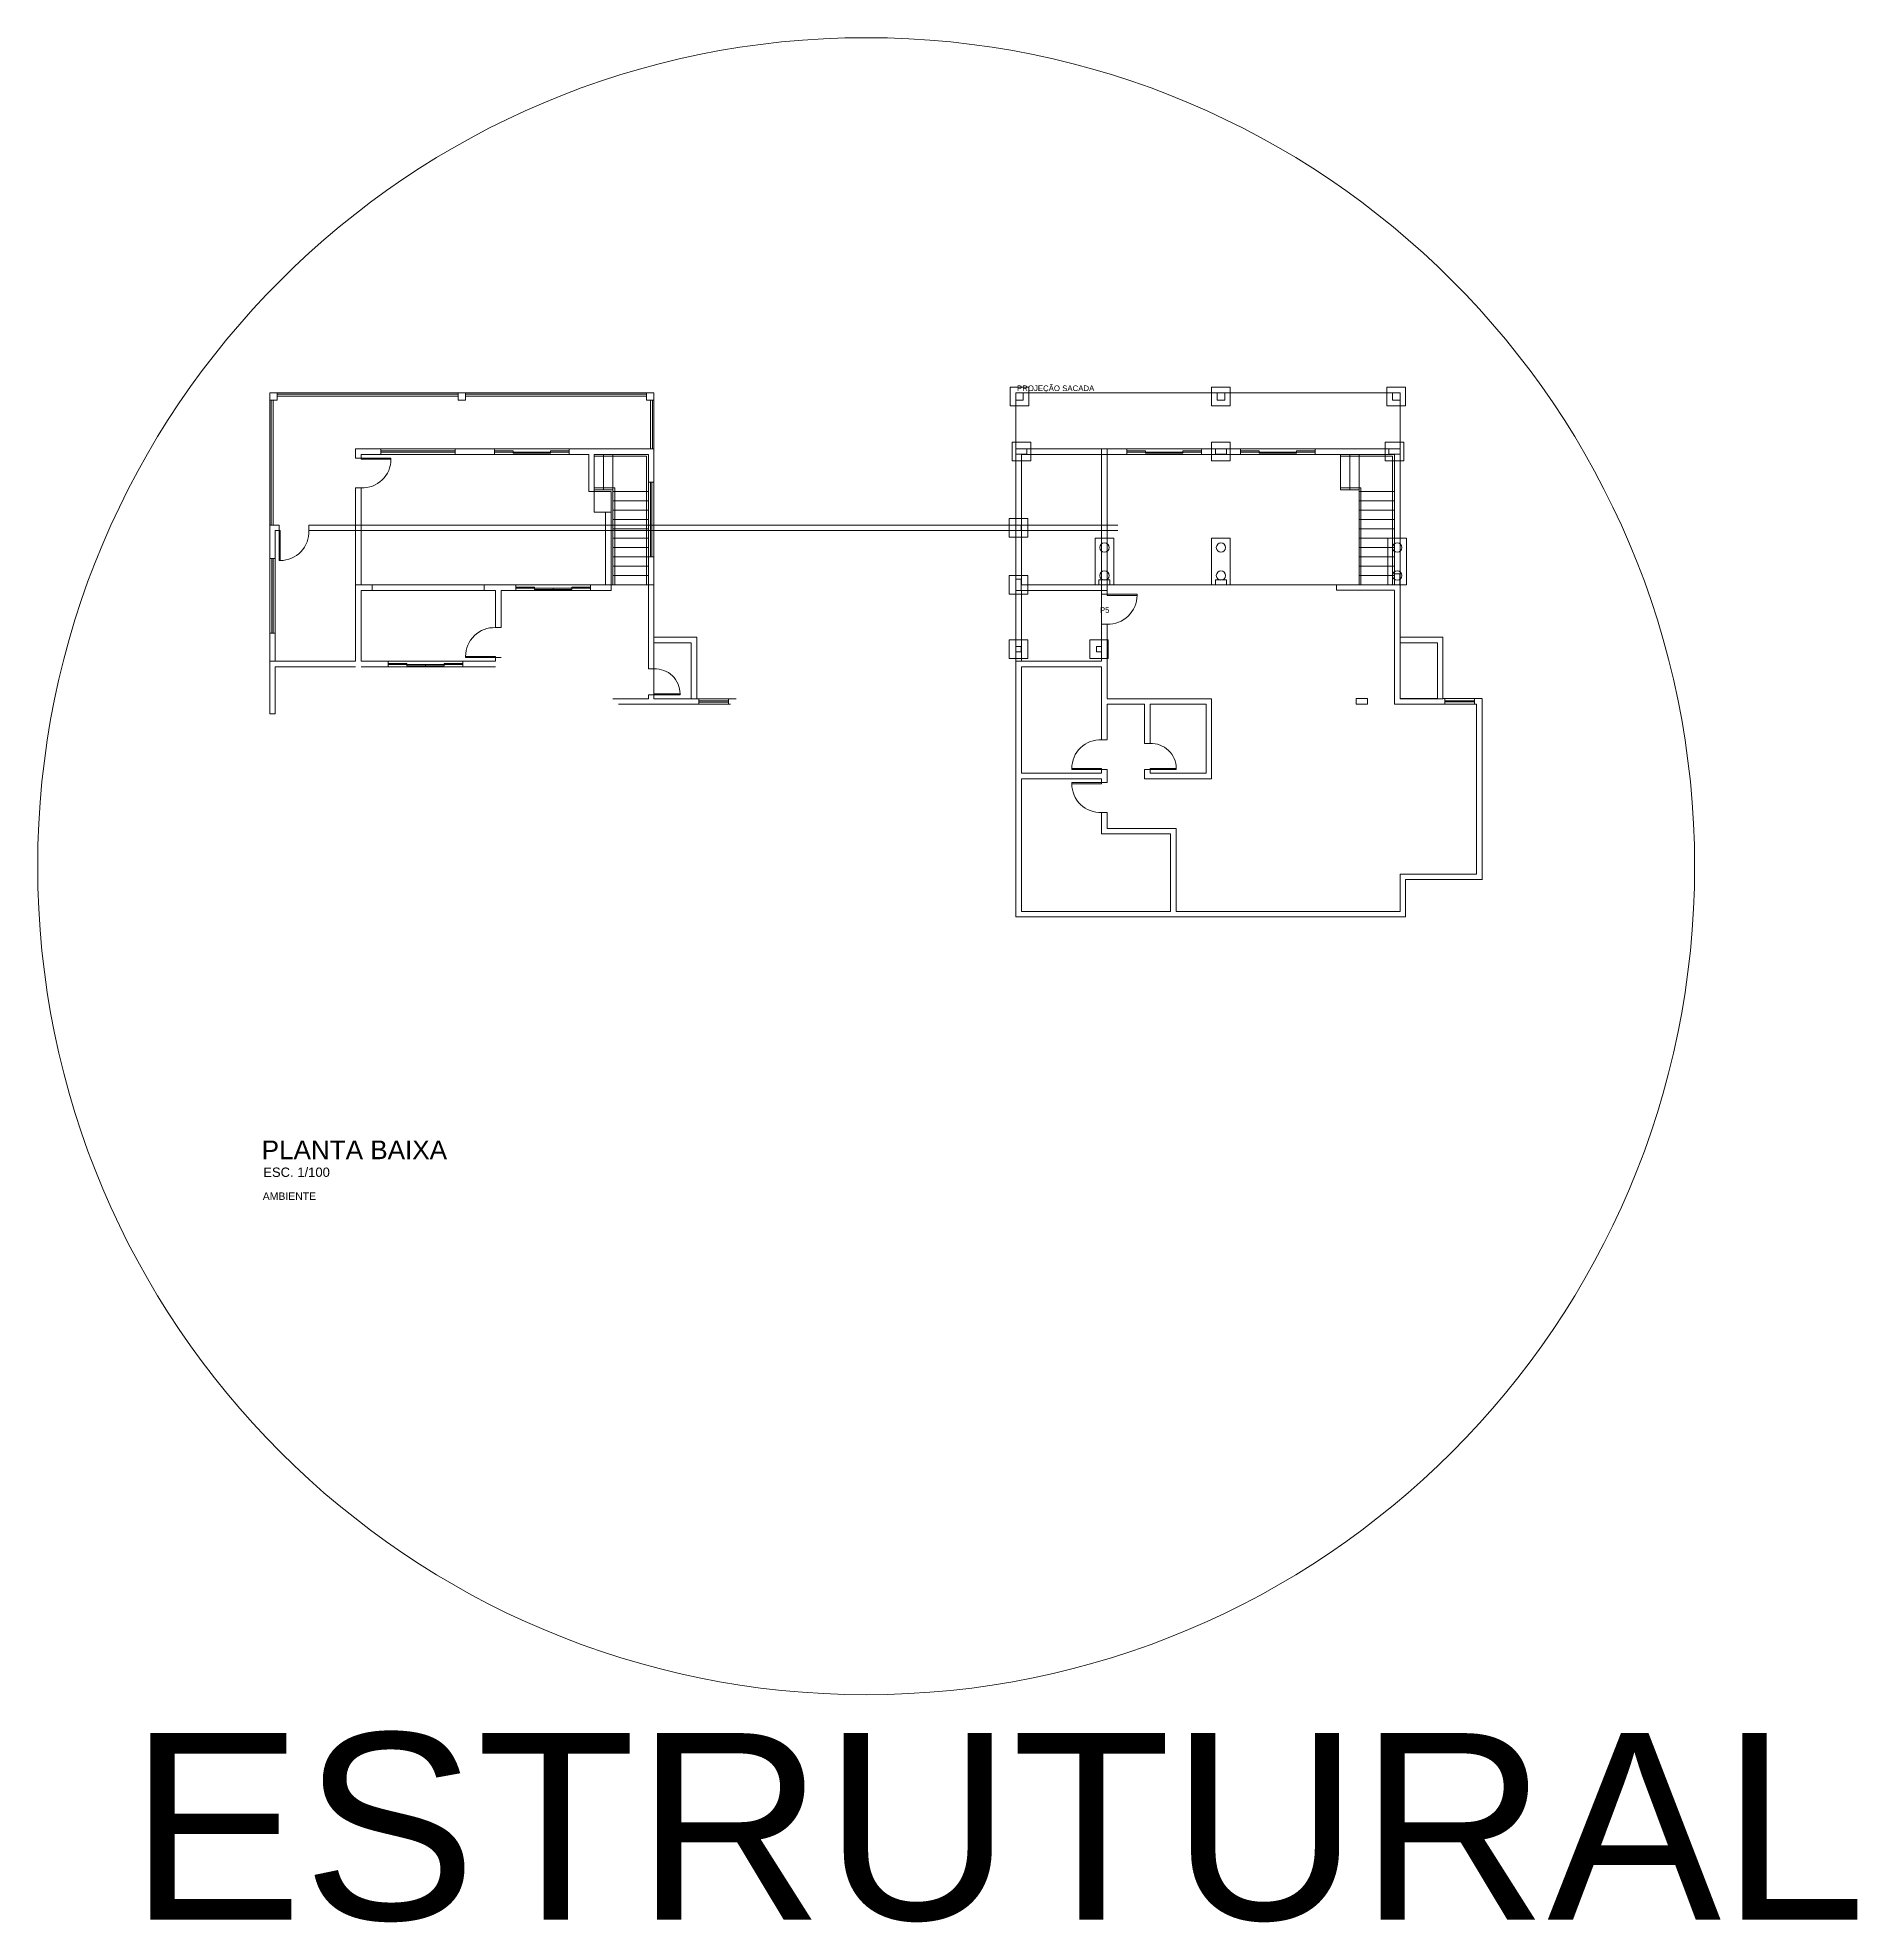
# Model space of a CAD drawing. Header units: millimetres. Extents: x 1206 to 2034, y 106 to 342.
# Drawn here: x 1914.9 to 1963.7, y 200.6 to 251.1 of the extents above; entities that cross this region are included whole.
import ezdxf

# ---------------------------------------------------------------- set-up
doc = ezdxf.new("R2010")
doc.units = ezdxf.units.MM
doc.linetypes.add('ACAD_ISO12W100', pattern=[21, 12, -3, 0, -3, 0, -3])
for name, color, linetype, lineweight in [('AR-ALVENARIA', 7, 'Continuous', 9), ('AR-CARIMBO', 7, 'Continuous', 5), ('AR-CONSTRUIR', 16, 'Continuous', 9), ('AR-DIVISÓRIA', 7, 'Continuous', 5), ('AR-ESCADA', 252, 'Continuous', 5), ('AR-ESQUADRIA', 4, 'Continuous', 5), ('AR-PENA_010', 10, 'Continuous', 9), ('AR-PILAR', 7, 'Continuous', 13), ('AR-PROJEÇÂO_PAV. SUPERIOR', 30, 'ACAD_ISO12W100', 20), ('AR-TXT', 174, 'Continuous', 0), ('AR-TXT-AMBIENTE', 174, 'Continuous', 0), ('AR-TXT-ESPECIFICAÇÕES', 174, 'Continuous', 0)]:
    doc.layers.add(name, color=color, linetype=linetype, lineweight=lineweight)
doc.styles.add('1000_TXT 1', font='arial.ttf', dxfattribs={"height": 5})
doc.styles.add('100_TXT 1', font='arial.ttf', dxfattribs={"height": 0.5})
doc.styles.add('100_TXT 2', font='arial.ttf', dxfattribs={"height": 0.25})
doc.styles.add('100_TXT 3', font='arial.ttf', dxfattribs={"height": 0.2})
doc.styles.add('75_TXT 3', font='arial.ttf', dxfattribs={"height": 0.15})
doc.styles.add('ALLEX 1_25', font='arial.ttf', dxfattribs={"height": 0.05})

msp = doc.modelspace()

# ---------------------------------------------------------------- texts
at = {"layer": 'AR-PROJEÇÂO_PAV. SUPERIOR', "color": 8, "insert": (1941.1757, 241.8072), "char_height": 0.15, "attachment_point": 1, "style": '75_TXT 3'}
msp.add_mtext_dynamic_manual_height_columns('PROJEÇÃO SACADA', width=14.364558, gutter_width=10, heights=[0], dxfattribs=at)
at = {"layer": 'AR-TXT', "insert": (1920.9286, 221.567), "char_height": 0.5, "attachment_point": 1, "style": '100_TXT 1'}
msp.add_mtext_dynamic_manual_height_columns('PLANTA BAIXA', width=14.364558, gutter_width=10, heights=[0], dxfattribs=at)
at = {"layer": 'AR-TXT', "insert": (1917.3673, 205.6821), "char_height": 5, "width": 50.80926, "attachment_point": 1, "style": '1000_TXT 1'}
msp.add_mtext('ESTRUTURAL', dxfattribs=at)
at = {"layer": 'AR-TXT-AMBIENTE', "insert": (1920.957, 220.1755), "char_height": 0.2, "attachment_point": 1, "style": '100_TXT 3'}
msp.add_mtext_dynamic_manual_height_columns('AMBIENTE', width=14.364558, gutter_width=10, heights=[0], dxfattribs=at)
at = {"layer": 'AR-TXT-ESPECIFICAÇÕES', "color": 8, "style": 'ALLEX 1_25'}
msp.add_text('P5', height=0.15, dxfattribs=at).set_placement((1943.3985, 235.7116))
at = {"layer": 'AR-TXT-ESPECIFICAÇÕES', "insert": (1920.9706, 220.8429), "char_height": 0.25, "attachment_point": 1, "style": '100_TXT 2'}
msp.add_mtext_dynamic_manual_height_columns('ESC. 1/100', width=14.364558, gutter_width=10, heights=[0], dxfattribs=at)

# ---------------------------------------------------------------- linework, layer by layer
at = {"layer": 'AR-ALVENARIA', "color": 8}
for p, q in [((1921.1439, 241.4107), (1921.1439, 241.6107)), ((1931.4439, 241.6107), (1931.2439, 241.6107)), ((1924.1189, 240.1107), (1923.4439, 240.1107)), ((1923.4439, 240.1107), (1923.4439, 239.8607)), ((1924.1189, 239.9607), (1924.1189, 240.1107)), ((1926.1189, 240.1107), (1927.1689, 240.1107)), ((1926.1189, 239.9607), (1926.1189, 240.1107)), ((1927.1689, 239.9607), (1927.1689, 240.1107)), ((1931.4439, 239.2107), (1931.4439, 240.1107)), ((1941.1439, 240.1107), (1944.1189, 240.1107)), ((1944.1189, 240.1107), (1944.1189, 239.9607)), ((1946.1189, 239.9607), (1946.1189, 240.1107)), ((1946.1189, 240.1107), (1947.1689, 240.1107)), ((1947.1689, 239.9607), (1947.1689, 240.1107)), ((1951.4439, 240.1107), (1949.1689, 240.1107)), ((1951.4439, 233.4157), (1951.4439, 240.1107)), ((1923.5939, 239.8607), (1923.4439, 239.8607)), ((1924.1189, 239.9607), (1923.5939, 239.9607)), ((1923.5939, 239.8607), (1923.5939, 239.9607)), ((1923.5939, 239.9607), (1924.1189, 239.9607)), ((1923.5939, 239.9607), (1923.5939, 239.8607)), ((1927.1689, 239.9607), (1926.1189, 239.9607)), ((1929.6939, 238.9607), (1929.6939, 239.9607)), ((1929.8439, 238.9607), (1929.8439, 239.9607)), ((1931.2939, 239.9607), (1931.2939, 239.2107)), ((1931.4439, 239.2107), (1931.4439, 239.9607)), ((1941.2939, 239.9607), (1941.2939, 236.4607)), ((1944.1189, 239.9607), (1941.2939, 239.9607)), ((1947.1689, 239.9607), (1946.1189, 239.9607)), ((1951.2939, 239.9607), (1949.1689, 239.9607)), ((1951.2939, 236.4657), (1951.2939, 239.9607)), ((1923.4439, 239.0607), (1923.4439, 234.4157)), ((1923.4439, 239.0607), (1923.5939, 239.0607)), ((1923.5939, 236.4607), (1923.5939, 239.0607)), ((1929.8439, 238.9607), (1929.6939, 238.9607)), ((1929.8439, 238.4107), (1929.8439, 238.9607)), ((1929.8439, 238.9607), (1930.2939, 238.9607)), ((1930.2939, 238.4107), (1930.2939, 238.9607)), ((1931.2939, 239.2107), (1931.4439, 239.2107)), ((1931.2939, 239.2107), (1931.2939, 237.2107)), ((1921.1439, 237.1657), (1921.1439, 238.0657)), ((1921.3939, 238.0657), (1921.1439, 238.0657)), ((1921.3939, 237.9157), (1921.3939, 238.0657)), ((1923.4439, 238.0657), (1922.1939, 238.0657)), ((1922.1939, 238.0657), (1922.1939, 237.9157)), ((1930.2939, 238.4107), (1929.8439, 238.4107)), ((1930.1439, 238.4107), (1930.1439, 236.4607)), ((1930.1439, 236.4607), (1930.1439, 238.4107)), ((1930.2939, 238.4107), (1930.2939, 236.3107)), ((1921.2939, 237.9157), (1921.2939, 237.1657)), ((1921.3939, 237.9157), (1921.2939, 237.9157)), ((1923.4439, 237.9157), (1922.1939, 237.9157)), ((1921.2939, 237.1657), (1921.1439, 237.1657)), ((1931.4439, 237.2107), (1931.2939, 237.2107)), ((1931.2939, 237.2107), (1931.2939, 236.4607)), ((1931.4439, 235.0607), (1931.4439, 237.2107)), ((1931.4439, 236.4607), (1931.4439, 237.2107)), ((1923.8939, 236.4607), (1923.5939, 236.4607)), ((1923.8939, 236.4607), (1923.8939, 236.3107)), ((1927.7439, 236.4607), (1926.8939, 236.4607)), ((1926.8939, 236.3107), (1926.8939, 236.4607)), ((1927.7439, 236.4607), (1927.7439, 236.3107)), ((1929.7439, 236.4607), (1929.7439, 236.3107)), ((1929.7439, 236.4607), (1930.1439, 236.4607)), ((1931.2939, 234.2081), (1931.2939, 236.4607)), ((1943.5939, 236.4607), (1941.2939, 236.4607)), ((1943.5939, 236.3107), (1943.5939, 236.4607)), ((1951.4439, 236.4607), (1949.7439, 236.4607)), ((1949.7439, 236.4607), (1949.7439, 236.3157)), ((1951.4439, 233.4157), (1951.4439, 236.4607)), ((1923.8939, 236.3107), (1923.5939, 236.3107)), ((1923.5939, 234.4157), (1923.5939, 236.3107)), ((1927.1939, 236.3107), (1926.8939, 236.3107)), ((1927.1939, 235.3157), (1927.1939, 236.3107)), ((1927.3439, 235.3157), (1927.3439, 236.3107)), ((1927.7439, 236.3107), (1927.3439, 236.3107)), ((1930.2939, 236.3107), (1929.7439, 236.3107)), ((1941.2939, 236.3107), (1941.2939, 234.4207)), ((1943.5939, 236.3107), (1941.2939, 236.3107)), ((1943.4439, 236.2107), (1943.4439, 236.3107)), ((1943.5939, 236.2107), (1943.4439, 236.2107)), ((1943.5939, 236.3107), (1943.5939, 236.2107)), ((1949.7439, 236.3157), (1951.2939, 236.3157)), ((1951.2939, 233.2657), (1951.2939, 236.3107)), ((1921.1439, 233.0032), (1921.1439, 235.1657)), ((1921.1439, 235.1657), (1921.2939, 235.1657)), ((1921.2939, 235.1657), (1921.2939, 234.4157)), ((1927.3439, 235.3157), (1927.1939, 235.3157)), ((1931.4439, 234.2081), (1931.4439, 234.9107)), ((1932.4439, 234.9107), (1931.4439, 234.9107)), ((1932.5939, 235.0607), (1932.2439, 235.0607)), ((1932.4439, 233.4107), (1932.4439, 234.9107)), ((1932.5939, 233.4107), (1932.5939, 235.0607)), ((1943.4439, 235.4107), (1943.4439, 234.4157)), ((1943.5939, 235.4107), (1943.4439, 235.4107)), ((1943.5939, 235.4107), (1943.5939, 233.4157)), ((1952.4439, 234.9107), (1951.4439, 234.9107)), ((1952.5939, 235.0607), (1952.2439, 235.0607)), ((1952.4439, 233.4107), (1952.4439, 234.9107)), ((1952.5939, 233.4107), (1952.5939, 235.0607)), ((1921.2939, 234.4157), (1923.4439, 234.4157)), ((1923.5939, 234.4157), (1924.3189, 234.4157)), ((1927.1939, 234.4157), (1927.1939, 234.5157)), ((1927.1939, 234.5157), (1927.3439, 234.5157)), ((1941.1439, 234.4157), (1941.1439, 227.5607)), ((1941.2939, 234.4207), (1943.4439, 234.4157)), ((1941.2939, 234.4207), (1943.4439, 234.4157)), ((1921.2939, 233.0032), (1921.2939, 234.2657)), ((1921.2939, 234.2657), (1923.4439, 234.2657)), ((1931.2939, 234.2081), (1931.2939, 234.2107)), ((1931.2939, 234.2107), (1931.4439, 234.2107)), ((1941.2939, 234.2657), (1941.2939, 231.4157)), ((1943.4439, 234.2657), (1941.2939, 234.2657)), ((1943.4439, 232.3157), (1943.4439, 234.2657)), ((1931.2939, 233.4107), (1930.3439, 233.4107)), ((1931.2939, 233.4107), (1931.2939, 233.5107)), ((1931.4439, 233.5107), (1931.2939, 233.5107)), ((1931.4439, 233.4107), (1931.4439, 233.5107)), ((1931.4439, 233.4107), (1931.4439, 233.5107)), ((1932.4439, 233.4107), (1931.4439, 233.4107)), ((1932.6439, 233.4107), (1932.5939, 233.4107)), ((1932.6439, 233.4107), (1932.6439, 233.2607)), ((1933.6439, 233.4107), (1933.4439, 233.4107)), ((1933.4439, 233.2607), (1933.4439, 233.4107)), ((1946.3939, 233.4107), (1943.5939, 233.4107)), ((1946.3939, 233.4107), (1946.3939, 231.2607)), ((1950.5689, 233.4157), (1950.2689, 233.4157)), ((1950.2689, 233.4157), (1950.2689, 233.2657)), ((1950.5689, 233.4157), (1950.5689, 233.2657)), ((1952.4439, 233.4157), (1951.4439, 233.4157)), ((1952.5939, 233.4157), (1952.6439, 233.4157)), ((1952.6439, 233.4157), (1952.6439, 233.2657)), ((1953.6439, 233.4157), (1953.4439, 233.4157)), ((1953.4439, 233.2657), (1953.4439, 233.4157)), ((1953.6439, 228.5557), (1953.6439, 233.4107)), ((1921.1439, 233.0032), (1921.2939, 233.0032)), ((1930.4939, 233.2607), (1932.6439, 233.2607)), ((1933.4439, 233.2607), (1933.4939, 233.2607)), ((1943.5939, 232.3157), (1943.5939, 233.2657)), ((1943.5939, 233.2607), (1944.5939, 233.2607)), ((1944.5939, 232.2107), (1944.5939, 233.2607)), ((1944.7439, 232.2107), (1944.7439, 233.2607)), ((1944.7439, 233.2607), (1946.2439, 233.2607)), ((1946.2439, 233.2607), (1946.2439, 231.4107)), ((1950.5689, 233.2657), (1950.2689, 233.2657)), ((1952.6439, 233.2657), (1951.2939, 233.2657)), ((1953.4939, 233.2657), (1953.4439, 233.2657)), ((1953.4939, 228.7057), (1953.4939, 233.2607)), ((1943.5939, 232.3107), (1943.4439, 232.3107)), ((1944.5939, 232.2107), (1944.7439, 232.2107)), ((1941.2939, 231.4107), (1942.6813, 231.4107)), ((1941.2939, 231.4107), (1943.4439, 231.4107)), ((1943.4439, 231.4107), (1943.4439, 231.5107)), ((1943.4439, 231.5107), (1943.5939, 231.5107)), ((1943.5939, 231.4107), (1943.5939, 231.5107)), ((1943.5939, 231.5107), (1943.5939, 231.1607)), ((1944.5939, 231.2607), (1944.5939, 231.5107)), ((1944.7439, 231.5107), (1944.5939, 231.5107)), ((1944.7439, 231.4107), (1944.7439, 231.5107)), ((1944.7439, 231.4107), (1944.7439, 231.5107)), ((1946.2439, 231.4107), (1944.7439, 231.4107)), ((1941.2939, 231.2657), (1941.2939, 227.7107)), ((1943.4439, 231.2607), (1941.2939, 231.2607)), ((1943.4439, 231.2607), (1943.4439, 231.1607)), ((1943.4439, 231.1607), (1943.5939, 231.1607)), ((1946.3939, 231.2607), (1944.5939, 231.2607)), ((1943.4439, 230.3607), (1943.4439, 229.7857)), ((1943.4439, 230.3607), (1943.5939, 230.3607)), ((1943.5939, 230.3607), (1943.5939, 229.9357)), ((1943.5939, 229.9357), (1945.4439, 229.9357)), ((1945.4439, 229.9357), (1945.4439, 227.7057)), ((1943.4439, 229.7857), (1945.2939, 229.7857)), ((1945.2939, 229.7857), (1945.2939, 227.7057)), ((1951.4439, 228.7107), (1953.4939, 228.7107)), ((1951.4439, 228.7107), (1951.4439, 227.7107)), ((1951.5939, 228.5607), (1953.6439, 228.5607)), ((1951.5939, 228.5607), (1951.5939, 227.5607)), ((1941.1439, 227.5607), (1951.5939, 227.5607)), ((1941.2939, 227.7107), (1945.2939, 227.7107)), ((1945.4439, 227.7107), (1951.4439, 227.7107))]:
    msp.add_line(p, q, dxfattribs=at)
at = {"layer": 'AR-CARIMBO', "color": 8}
for p, q in [((1929.1689, 239.9607), (1929.1689, 240.1107)), ((1929.1689, 240.1107), (1931.4439, 240.1107)), ((1949.1689, 239.9607), (1949.1689, 240.1107)), ((1929.6939, 239.9607), (1929.1689, 239.9607)), ((1931.2939, 239.9607), (1929.8439, 239.9607)), ((1924.3189, 234.4157), (1924.3189, 234.2657)), ((1926.3189, 234.4157), (1927.1939, 234.4157)), ((1926.3189, 234.2657), (1926.3189, 234.4157)), ((1923.5939, 234.2657), (1924.3189, 234.2657)), ((1926.3189, 234.2657), (1927.1939, 234.2657))]:
    msp.add_line(p, q, dxfattribs=at)
at = {"layer": 'AR-CONSTRUIR'}
for points in [[(1921.1439, 241.6107), (1921.1439, 241.4107), (1921.1439, 241.4107), (1921.1439, 238.0657), (1921.1439, 238.0657), (1921.1439, 234.4157), (1923.4439, 234.4157), (1923.4439, 236.4607), (1931.4439, 236.4607), (1931.4439, 240.1107), (1931.4439, 240.1107), (1931.4439, 241.4107), (1931.4439, 241.4107), (1931.4439, 241.6107), (1931.2439, 241.6107), (1931.2439, 241.6107), (1926.3939, 241.6107), (1926.3939, 241.6107), (1921.1439, 241.6107)], [(1941.1439, 241.6107), (1941.1439, 241.4107), (1941.1439, 241.4107), (1941.1439, 238.0657), (1941.1439, 238.0657), (1941.1439, 234.4157), (1943.4439, 234.4157), (1943.4439, 236.4607), (1951.4439, 236.4607), (1951.4439, 240.1107), (1951.4439, 240.1107), (1951.4439, 241.4107), (1951.4439, 241.4107), (1951.4439, 241.6107), (1951.2439, 241.6107), (1951.2439, 241.6107), (1946.3939, 241.6107), (1946.3939, 241.6107), (1941.1439, 241.6107)]]:
    msp.add_lwpolyline(points, dxfattribs=at)
for points in [[(1931.4439, 235.0607), (1932.5939, 235.0607), (1932.5939, 233.4107), (1931.4439, 233.4107)], [(1951.4439, 235.0607), (1952.5939, 235.0607), (1952.5939, 233.4107), (1951.4439, 233.4107)]]:
    msp.add_lwpolyline(points, close=True, dxfattribs=at)
at = {"layer": 'AR-DIVISÓRIA', "color": 8}
for p, q in [((1926.1939, 241.5707), (1921.3439, 241.5707)), ((1926.1939, 241.5207), (1921.3439, 241.5207)), ((1931.2439, 241.5707), (1926.3939, 241.5707)), ((1931.2439, 241.5207), (1926.3939, 241.5207)), ((1921.1839, 238.0657), (1921.1839, 241.4107)), ((1921.2339, 241.4107), (1921.2339, 238.0657)), ((1931.3539, 240.1107), (1931.3539, 241.4107)), ((1931.4039, 241.4107), (1931.4039, 240.1107))]:
    msp.add_line(p, q, dxfattribs=at)
at = {"layer": 'AR-ESCADA', "color": 8}
for p, q in [((1931.2439, 239.9107), (1929.8439, 239.9107)), ((1930.0939, 239.0107), (1930.0939, 239.9607)), ((1930.3439, 238.9607), (1930.3439, 239.9607)), ((1931.2439, 236.4607), (1931.2439, 239.9107)), ((1949.8439, 239.0107), (1949.8439, 239.9607)), ((1951.2439, 239.9107), (1949.8439, 239.9107)), ((1950.0939, 239.0107), (1950.0939, 239.9607)), ((1950.3439, 238.9607), (1950.3439, 239.9607)), ((1951.2439, 236.4607), (1951.2439, 239.9107)), ((1930.3939, 239.0607), (1929.8439, 239.0607)), ((1930.3439, 239.0107), (1929.8439, 239.0107)), ((1930.3439, 239.0107), (1930.3439, 236.4607)), ((1930.3439, 238.9607), (1931.2939, 238.9607)), ((1930.3939, 239.0607), (1930.3939, 236.4607)), ((1950.3939, 239.0607), (1949.8439, 239.0607)), ((1950.3439, 239.0107), (1949.8439, 239.0107)), ((1950.3439, 239.0107), (1950.3439, 236.4607)), ((1950.3439, 238.9607), (1951.2939, 238.9607)), ((1950.3939, 239.0607), (1950.3939, 236.4607)), ((1930.3439, 238.7107), (1931.2939, 238.7107)), ((1930.3439, 238.4607), (1931.2939, 238.4607)), ((1950.3439, 238.7107), (1951.2939, 238.7107)), ((1950.3439, 238.4607), (1951.2939, 238.4607)), ((1930.3439, 238.2107), (1931.2939, 238.2107)), ((1930.3439, 237.9607), (1931.2939, 237.9607)), ((1950.3439, 238.2107), (1951.2939, 238.2107)), ((1950.3439, 237.9607), (1951.2939, 237.9607)), ((1930.3439, 237.7107), (1931.2939, 237.7107)), ((1930.3439, 237.4607), (1931.2939, 237.4607)), ((1950.3439, 237.7107), (1951.2939, 237.7107)), ((1950.3439, 237.4607), (1951.2939, 237.4607)), ((1930.3439, 237.2107), (1931.2939, 237.2107)), ((1930.3439, 236.9607), (1931.2939, 236.9607)), ((1950.3439, 237.2107), (1951.2939, 237.2107)), ((1950.3439, 236.9607), (1951.2939, 236.9607)), ((1930.3439, 236.7107), (1931.2939, 236.7107)), ((1930.3439, 236.4607), (1931.2939, 236.4607)), ((1950.3439, 236.7107), (1951.2939, 236.7107)), ((1950.3439, 236.4607), (1951.2939, 236.4607))]:
    msp.add_line(p, q, dxfattribs=at)
at = {"layer": 'AR-ESQUADRIA', "color": 8}
for p, q in [((1924.1189, 240.1107), (1926.1189, 240.1107)), ((1926.1189, 240.0507), (1924.1189, 240.0507)), ((1926.1189, 240.0207), (1924.1189, 240.0207)), ((1927.1689, 240.1107), (1929.1689, 240.1107)), ((1927.6689, 240.0507), (1927.1689, 240.0507)), ((1929.1689, 240.0207), (1927.1689, 240.0207)), ((1927.6689, 239.9907), (1927.6689, 240.0507)), ((1928.6689, 239.9907), (1927.6689, 239.9907)), ((1928.1689, 240.0207), (1928.1689, 239.9907)), ((1929.1689, 240.0507), (1928.6689, 240.0507)), ((1928.6689, 240.0507), (1928.6689, 239.9907)), ((1944.1189, 240.1107), (1946.1189, 240.1107)), ((1944.6189, 240.0507), (1944.1189, 240.0507)), ((1946.1189, 240.0207), (1944.1189, 240.0207)), ((1944.6189, 239.9907), (1944.6189, 240.0507)), ((1945.6189, 239.9907), (1944.6189, 239.9907)), ((1945.1189, 240.0207), (1945.1189, 239.9907)), ((1946.1189, 240.0507), (1945.6189, 240.0507)), ((1945.6189, 240.0507), (1945.6189, 239.9907)), ((1947.1689, 240.1107), (1949.1689, 240.1107)), ((1947.6689, 240.0507), (1947.1689, 240.0507)), ((1949.1689, 240.0207), (1947.1689, 240.0207)), ((1947.6689, 239.9907), (1947.6689, 240.0507)), ((1948.6689, 239.9907), (1947.6689, 239.9907)), ((1948.1689, 240.0207), (1948.1689, 239.9907)), ((1949.1689, 240.0507), (1948.6689, 240.0507)), ((1948.6689, 240.0507), (1948.6689, 239.9907)), ((1926.1189, 239.9607), (1924.1189, 239.9607)), ((1929.1689, 239.9607), (1927.1689, 239.9607)), ((1946.1189, 239.9607), (1944.1189, 239.9607)), ((1949.1689, 239.9607), (1947.1689, 239.9607)), ((1931.2939, 237.2107), (1931.2939, 239.2107)), ((1931.3539, 237.2107), (1931.3539, 239.2107)), ((1931.3839, 237.2107), (1931.3839, 239.2107)), ((1931.4439, 239.2107), (1931.4439, 237.2107)), ((1921.1439, 235.1657), (1921.1439, 237.1657)), ((1921.2039, 235.1657), (1921.2039, 237.1657)), ((1921.2339, 235.1657), (1921.2339, 237.1657)), ((1921.2939, 235.1657), (1921.2939, 237.1657)), ((1926.8939, 236.4607), (1923.8939, 236.4607)), ((1927.7439, 236.4607), (1929.7439, 236.4607)), ((1926.8939, 236.3107), (1923.8939, 236.3107)), ((1928.2439, 236.4007), (1927.7439, 236.4007)), ((1929.7439, 236.3707), (1927.7439, 236.3707)), ((1929.7439, 236.3107), (1927.7439, 236.3107)), ((1928.2439, 236.3407), (1928.2439, 236.4007)), ((1929.2439, 236.3407), (1928.2439, 236.3407)), ((1928.7439, 236.3707), (1928.7439, 236.3407)), ((1929.7439, 236.4007), (1929.2439, 236.4007)), ((1929.2439, 236.4007), (1929.2439, 236.3407)), ((1924.3189, 234.4157), (1926.3189, 234.4157)), ((1924.8189, 234.3557), (1924.3189, 234.3557)), ((1926.3189, 234.3257), (1924.3189, 234.3257)), ((1926.3189, 234.2657), (1924.3189, 234.2657)), ((1924.8189, 234.2957), (1924.8189, 234.3557)), ((1925.8189, 234.2957), (1924.8189, 234.2957)), ((1925.3189, 234.3257), (1925.3189, 234.2957)), ((1926.3189, 234.3557), (1925.8189, 234.3557)), ((1925.8189, 234.3557), (1925.8189, 234.2957)), ((1932.6439, 233.4107), (1933.4439, 233.4107)), ((1952.6439, 233.4157), (1953.4439, 233.4157)), ((1933.4439, 233.3507), (1932.6439, 233.3507)), ((1933.4439, 233.3207), (1932.6439, 233.3207)), ((1933.4439, 233.2607), (1932.6439, 233.2607)), ((1953.4439, 233.3557), (1952.6439, 233.3557)), ((1953.4439, 233.3257), (1952.6439, 233.3257)), ((1953.4439, 233.2657), (1952.6439, 233.2657))]:
    msp.add_line(p, q, dxfattribs=at)
for points in [[(1924.3939, 239.8307), (1924.3939, 239.8607), (1923.5939, 239.8607), (1923.5939, 239.8307)], [(1921.4239, 237.1157), (1921.3939, 237.1157), (1921.3939, 237.9157), (1921.4239, 237.9157)], [(1944.3939, 236.1807), (1944.3939, 236.2107), (1943.5939, 236.2107), (1943.5939, 236.1807)], [(1926.3939, 234.5457), (1926.3939, 234.5157), (1927.1939, 234.5157), (1927.1939, 234.5457)], [(1931.4439, 233.5407), (1932.1439, 233.5407), (1932.1439, 233.5107), (1931.4439, 233.5107)], [(1942.6439, 231.5407), (1942.6439, 231.5107), (1943.4439, 231.5107), (1943.4439, 231.5407)], [(1944.7439, 231.5407), (1945.4439, 231.5407), (1945.4439, 231.5107), (1944.7439, 231.5107)], [(1942.6439, 231.1307), (1942.6439, 231.1607), (1943.4439, 231.1607), (1943.4439, 231.1307)]]:
    msp.add_lwpolyline(points, close=True, dxfattribs=at)
for centre, radius, start, end in [((1923.6233, 239.8307), 0.7706, 267.81062, 0), ((1921.4239, 237.8862), 0.7706, 270, 2.18938), ((1943.6233, 236.1807), 0.7706, 267.81062, 0), ((1927.1644, 234.5457), 0.7706, 87.81062, 180), ((1931.4732, 233.5407), 0.6706, 360, 92.5089), ((1943.4144, 231.5407), 0.7706, 87.81062, 180), ((1944.7732, 231.5407), 0.6706, 0, 92.5089), ((1943.4144, 231.1307), 0.7706, 180, 272.18938)]:
    msp.add_arc(centre, radius, start, end, dxfattribs=at)
at = {"layer": 'AR-PENA_010'}
msp.add_circle((1937.1323, 228.9208), 22.2086, dxfattribs=at)
at = {"layer": 'AR-PILAR'}
for p, q in [((1943.4439, 236.4607), (1943.4439, 240.1107)), ((1943.5939, 236.4607), (1943.5939, 240.1107)), ((1923.4439, 238.0657), (1943.8802, 238.0657)), ((1923.4439, 237.9157), (1943.8802, 237.9157)), ((1943.4439, 236.4607), (1943.5939, 236.4607))]:
    msp.add_line(p, q, dxfattribs=at)
for points in [[(1921.1439, 241.4107), (1921.3439, 241.4107), (1921.3439, 241.6107), (1921.1439, 241.6107)], [(1926.1939, 241.4107), (1926.3939, 241.4107), (1926.3939, 241.6107), (1926.1939, 241.6107)], [(1931.2439, 241.4107), (1931.4439, 241.4107), (1931.4439, 241.6107), (1931.2439, 241.6107)], [(1940.9939, 241.2607), (1941.4939, 241.2607), (1941.4939, 241.7607), (1940.9939, 241.7607)], [(1941.1439, 241.4107), (1941.3439, 241.4107), (1941.3439, 241.6107), (1941.1439, 241.6107)], [(1946.3939, 241.2607), (1946.8939, 241.2607), (1946.8939, 241.7607), (1946.3939, 241.7607)], [(1946.5439, 241.4107), (1946.7439, 241.4107), (1946.7439, 241.6107), (1946.5439, 241.6107)], [(1951.0939, 241.2607), (1951.5939, 241.2607), (1951.5939, 241.7607), (1951.0939, 241.7607)], [(1951.2439, 241.4107), (1951.4439, 241.4107), (1951.4439, 241.6107), (1951.2439, 241.6107)], [(1941.0439, 239.7857), (1941.5439, 239.7857), (1941.5439, 240.2857), (1941.0439, 240.2857)], [(1941.1439, 239.9657), (1941.4439, 239.9657), (1941.4439, 240.1057), (1941.1439, 240.1057)], [(1946.3939, 239.7857), (1946.8939, 239.7857), (1946.8939, 240.2857), (1946.3939, 240.2857)], [(1946.4939, 239.9657), (1946.7939, 239.9657), (1946.7939, 240.1057), (1946.4939, 240.1057)], [(1951.0439, 239.7857), (1951.5439, 239.7857), (1951.5439, 240.2857), (1951.0439, 240.2857)], [(1951.1439, 239.9657), (1951.4439, 239.9657), (1951.4439, 240.1057), (1951.1439, 240.1057)], [(1940.9689, 237.7407), (1941.4689, 237.7407), (1941.4689, 238.2407), (1940.9689, 238.2407)], [(1941.1489, 237.9207), (1941.2889, 237.9207), (1941.2889, 238.0607), (1941.1489, 238.0607)], [(1943.2689, 236.4607), (1943.7689, 236.4607), (1943.7689, 237.7107), (1943.2689, 237.7107)], [(1946.3939, 236.4607), (1946.8939, 236.4607), (1946.8939, 237.7107), (1946.3939, 237.7107)], [(1951.1189, 236.4607), (1951.6189, 236.4607), (1951.6189, 237.7107), (1951.1189, 237.7107)], [(1940.9689, 236.2112), (1941.4689, 236.2112), (1941.4689, 236.7112), (1940.9689, 236.7112)], [(1941.1489, 236.6112), (1941.1489, 236.3112), (1941.2889, 236.3112), (1941.2889, 236.6112)], [(1943.3689, 236.4607), (1943.6689, 236.4607), (1943.6689, 236.6007), (1943.3689, 236.6007)], [(1946.4939, 236.4607), (1946.7939, 236.4607), (1946.7939, 236.6007), (1946.4939, 236.6007)], [(1951.2989, 236.7607), (1951.2989, 236.4607), (1951.4389, 236.4607), (1951.4389, 236.7607)], [(1940.9689, 234.4907), (1941.4689, 234.4907), (1941.4689, 234.9907), (1940.9689, 234.9907)], [(1943.1239, 234.4907), (1943.6239, 234.4907), (1943.6239, 234.9907), (1943.1239, 234.9907)], [(1941.1489, 234.6707), (1941.2889, 234.6707), (1941.2889, 234.8107), (1941.1489, 234.8107)], [(1943.3039, 234.6707), (1943.4439, 234.6707), (1943.4439, 234.8107), (1943.3039, 234.8107)]]:
    msp.add_lwpolyline(points, close=True, dxfattribs=at)
for centre in [(1943.5189, 237.4607), (1946.6439, 237.4607), (1951.3689, 237.4607), (1943.5189, 236.7107), (1946.6439, 236.7107), (1951.3689, 236.7107)]:
    msp.add_circle(centre, 0.125, dxfattribs=at)
at = {"layer": 'AR-PROJEÇÂO_PAV. SUPERIOR', "color": 8}
for p, q in [((1941.1439, 241.6107), (1951.4439, 241.6107)), ((1941.1439, 240.1107), (1941.1439, 241.5607)), ((1951.4439, 240.1107), (1951.4439, 241.5607))]:
    msp.add_line(p, q, dxfattribs=at)

msp.set_redraw_order([(e.dxf.handle, doc.entitydb.next_handle()) for e in msp.query("TEXT MTEXT ATTDEF DIMENSION ARC_DIMENSION")])  # texts and dimensions are drawn at this point

doc.saveas('drawing.dxf')
